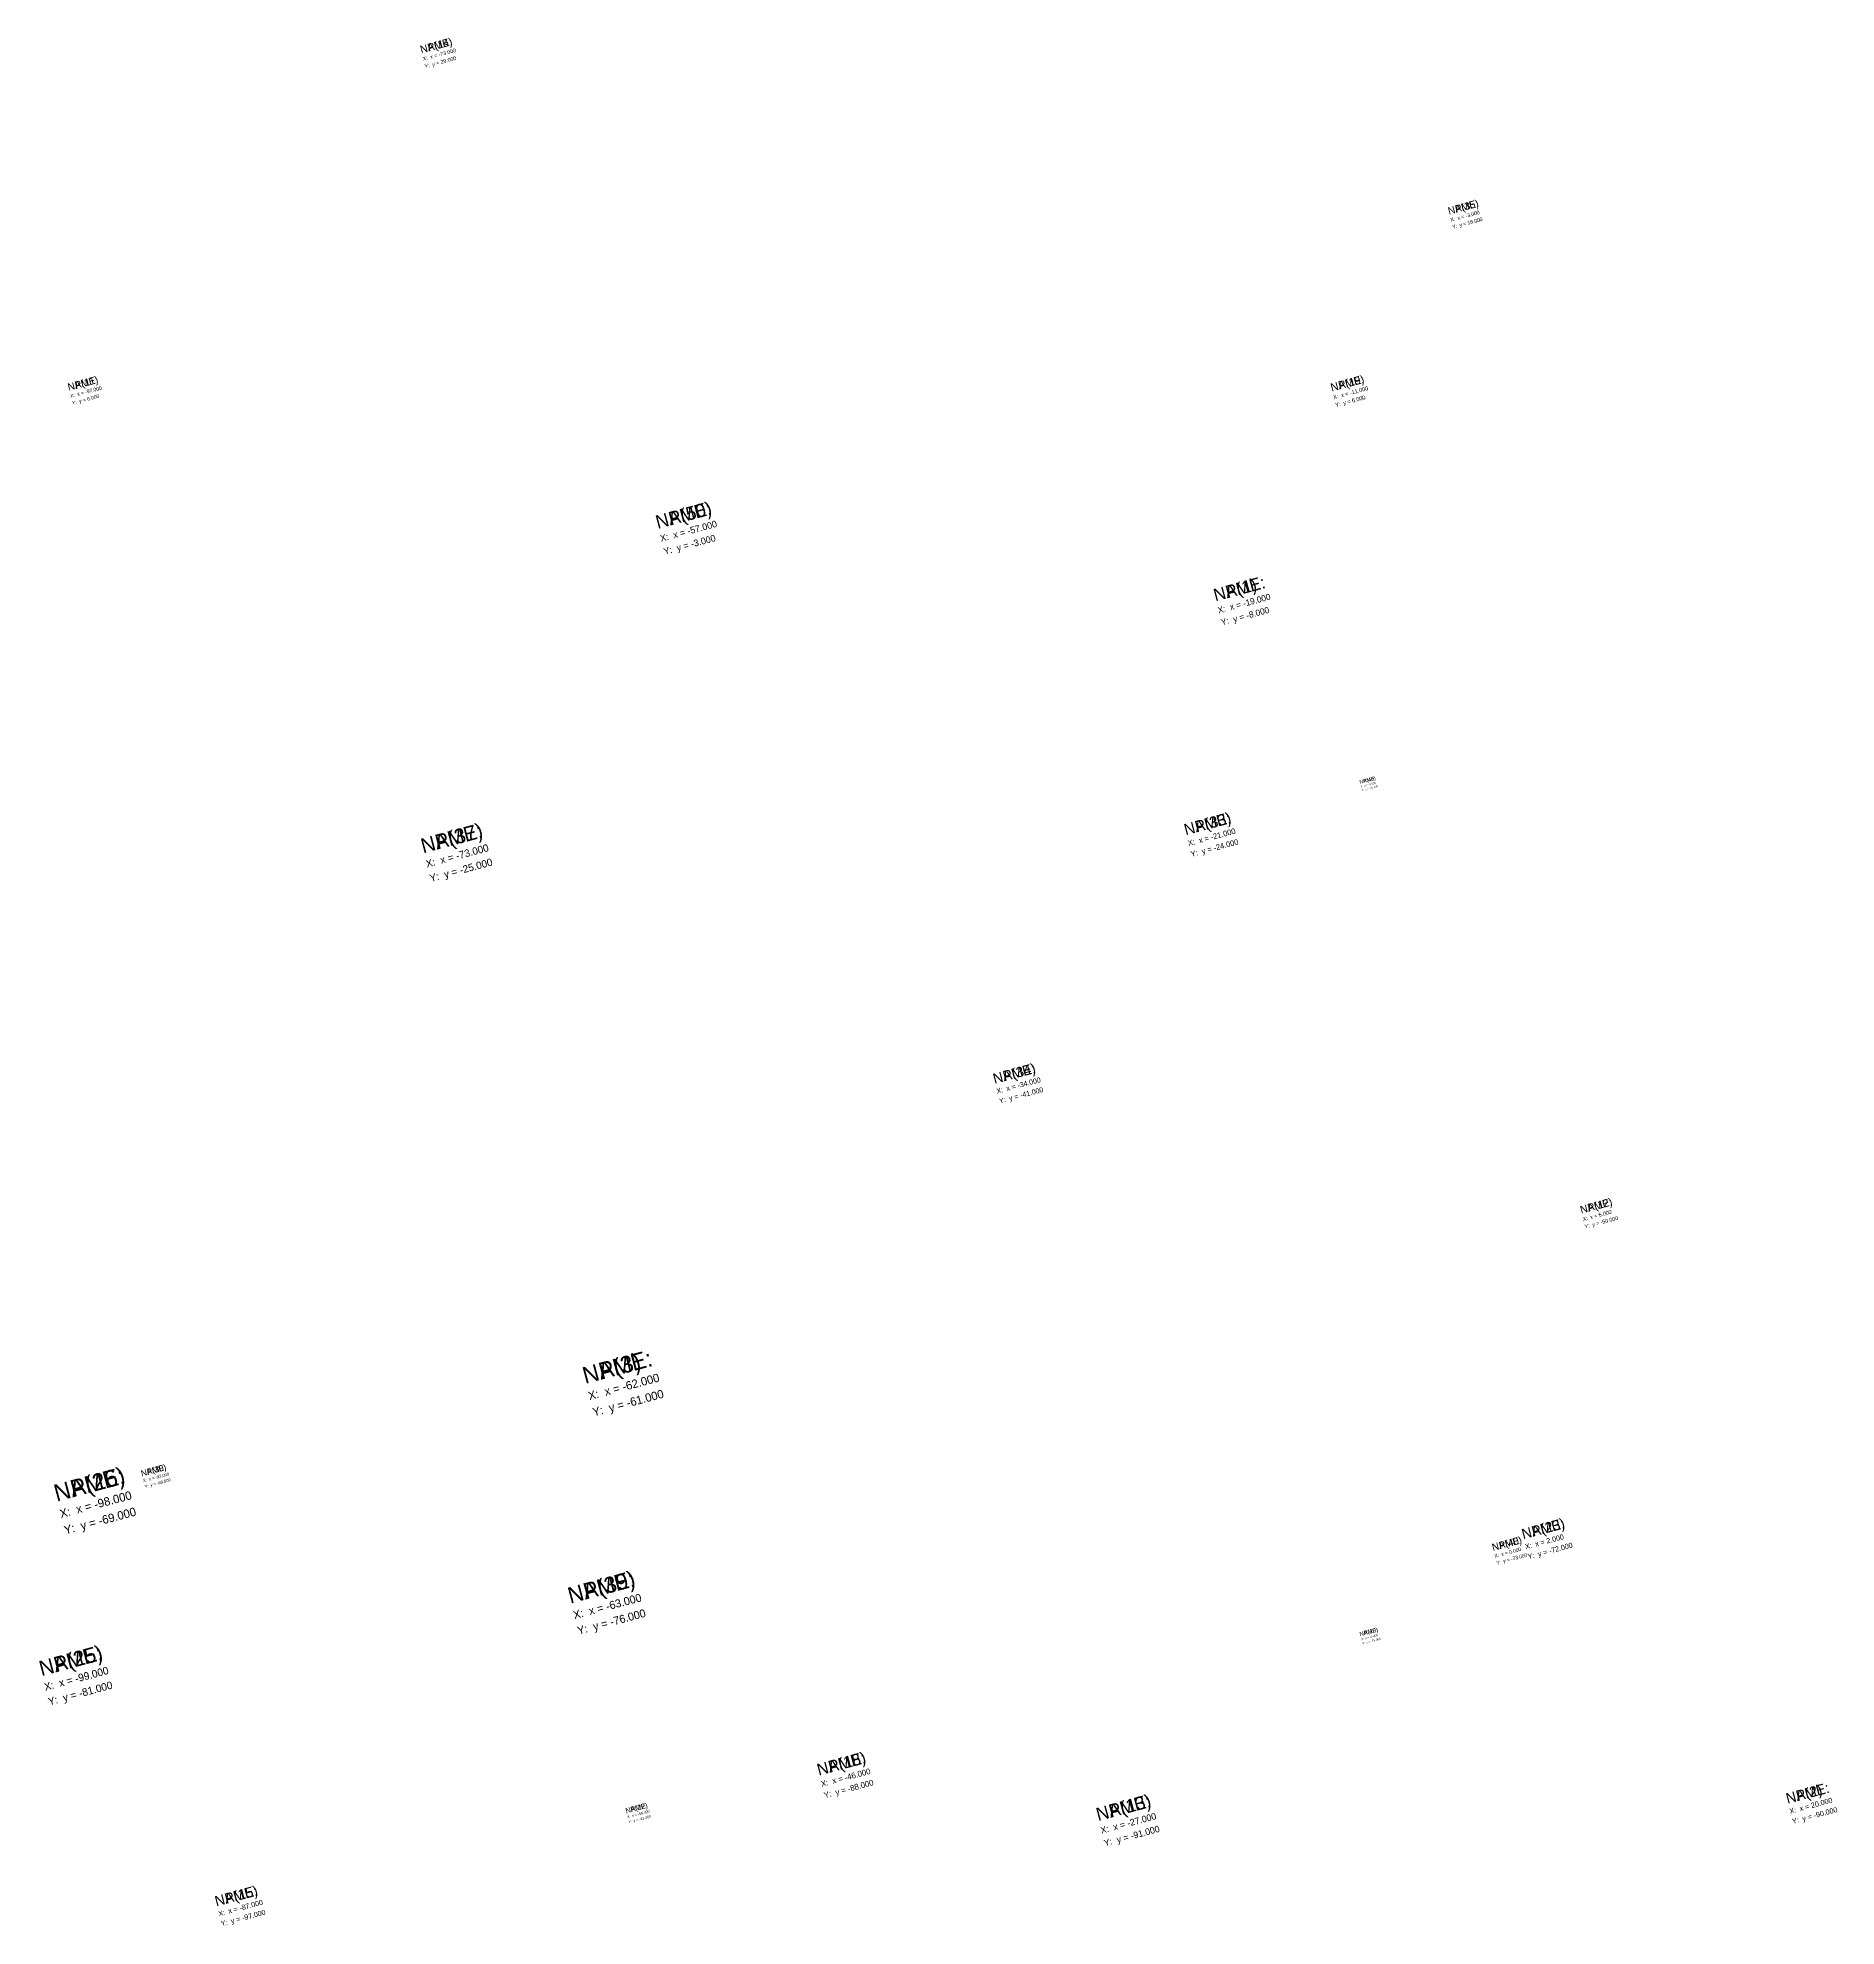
# Model space of a CAD drawing. Header units: metres. Extents: x -99 to 99, y -99 to 97.
# Drawn here: x -99 to 23.5, y -99 to 29.6 of the extents above; entities that cross this region are included whole.
import ezdxf

# ---------------------------------------------------------------- set-up
doc = ezdxf.new("R2010")
doc.units = ezdxf.units.M

# ---------------------------------------------------------------- blocks, each defined once
blk = doc.blocks.new('FLAG')
at = {"color": 3}
blk.add_text('NAME:', height=0.5, dxfattribs=at).set_placement((0, -0.5))
at = {"color": 4}
for s, p in [('X:', (0, -1)), ('Y:', (0, -1.5))]:
    blk.add_text(s, height=0.25, dxfattribs=at).set_placement(p)
at = {"color": 3}
blk.add_attdef('NAME', (0.5, -0.5), '', height=0.5, dxfattribs=at)
at = {"color": 4}
for tag, p in [('XPOS', (0.5, -1)), ('YPOS', (0.5, -1.5))]:
    blk.add_attdef(tag, p, '', height=0.25, dxfattribs=at)

msp = doc.modelspace()

# ---------------------------------------------------------------- block references
at = {"rotation": 15}
for p, xscale, yscale, zscale, values in [((-73, 29), 1.0450019618828148, 1.0450019618828148, 1.0450019618828148, {'NAME': 'P(14)', 'XPOS': 'x = -73.000', 'YPOS': 'y = 29.000'}), ((-3, 18), 0.9975750703272221, 0.9975750703272221, 0.9975750703272221, {'NAME': 'P(35)', 'XPOS': 'x = -3.000', 'YPOS': 'y = 18.000'}), ((-97, 6), 0.9918752689608124, 0.9918752689608124, 0.9918752689608124, {'NAME': 'P(11)', 'XPOS': 'x = -97.000', 'YPOS': 'y = 6.000'}), ((-11, 6), 1.0946732587709807, 1.0946732587709807, 1.0946732587709807, {'NAME': 'P(19)', 'XPOS': 'x = -11.000', 'YPOS': 'y = 6.000'}), ((-57, -3), 1.8233021721095022, 1.8233021721095022, 1.8233021721095022, {'NAME': 'P(50)', 'XPOS': 'x = -57.000', 'YPOS': 'y = -3.000'}), ((-19, -8), 1.6959341794675415, 1.6959341794675415, 1.6959341794675415, {'NAME': 'P(1)', 'XPOS': 'x = -19.000', 'YPOS': 'y = -8.000'}), ((-9, -21), 0.5127890407473059, 0.5127890407473059, 0.5127890407473059, {'NAME': 'P(49)', 'XPOS': 'x = -9.000', 'YPOS': 'y = -21.000'}), ((-73, -25), 2.015197889244246, 2.015197889244246, 2.015197889244246, {'NAME': 'P(37)', 'XPOS': 'x = -73.000', 'YPOS': 'y = -25.000'}), ((-21, -24), 1.532440414462592, 1.532440414462592, 1.532440414462592, {'NAME': 'P(33)', 'XPOS': 'x = -21.000', 'YPOS': 'y = -24.000'}), ((-34, -41), 1.3860110329282738, 1.3860110329282738, 1.3860110329282738, {'NAME': 'P(34)', 'XPOS': 'x = -34.000', 'YPOS': 'y = -41.000'}), ((6, -50), 1.046807321100651, 1.046807321100651, 1.046807321100651, {'NAME': 'P(12)', 'XPOS': 'x = 6.000', 'YPOS': 'y = -50.000'}), ((-62, -61), 2.2827155229681395, 2.2827155229681395, 2.2827155229681395, {'NAME': 'P(3)', 'XPOS': 'x = -62.000', 'YPOS': 'y = -61.000'}), ((-98, -69), 2.308987924249611, 2.308987924249611, 2.308987924249611, {'NAME': 'P(26)', 'XPOS': 'x = -98.000', 'YPOS': 'y = -69.000'}), ((-92, -68), 0.8220344464011984, 0.8220344464011984, 0.8220344464011984, {'NAME': 'P(30)', 'XPOS': 'x = -92.000', 'YPOS': 'y = -68.000'}), ((2, -72), 1.4033936914533556, 1.4033936914533556, 1.4033936914533556, {'NAME': 'P(23)', 'XPOS': 'x = 2.000', 'YPOS': 'y = -72.000'}), ((0, -73), 0.9724399699309374, 0.9724399699309374, 0.9724399699309374, {'NAME': 'P(40)', 'XPOS': 'x = 0.000', 'YPOS': 'y = -73.000'}), ((-63, -76), 2.190913366441329, 2.190913366441329, 2.190913366441329, {'NAME': 'P(39)', 'XPOS': 'x = -63.000', 'YPOS': 'y = -76.000'}), ((-9, -79), 0.5836785488338061, 0.5836785488338061, 0.5836785488338061, {'NAME': 'P(10)', 'XPOS': 'x = -9.000', 'YPOS': 'y = -79.000'}), ((-99, -81), 2.0647443061290653, 2.0647443061290653, 2.0647443061290653, {'NAME': 'P(25)', 'XPOS': 'x = -99.000', 'YPOS': 'y = -81.000'}), ((-46, -88), 1.5908607446399536, 1.5908607446399536, 1.5908607446399536, {'NAME': 'P(18)', 'XPOS': 'x = -46.000', 'YPOS': 'y = -88.000'}), ((20, -90), 1.418314698795643, 1.418314698795643, 1.418314698795643, {'NAME': 'P(2)', 'XPOS': 'x = 20.000', 'YPOS': 'y = -90.000'}), ((-59, -91), 0.7039274458894804, 0.7039274458894804, 0.7039274458894804, {'NAME': 'P(22)', 'XPOS': 'x = -59.000', 'YPOS': 'y = -91.000'}), ((-27, -91), 1.788004105972357, 1.788004105972357, 1.788004105972357, {'NAME': 'P(13)', 'XPOS': 'x = -27.000', 'YPOS': 'y = -91.000'}), ((-87, -97), 1.3958180871787194, 1.3958180871787194, 1.3958180871787194, {'NAME': 'P(15)', 'XPOS': 'x = -87.000', 'YPOS': 'y = -97.000'})]:
    msp.add_blockref('FLAG', p, dxfattribs=dict(at, xscale=xscale, yscale=yscale, zscale=zscale)).add_auto_attribs(values)

doc.saveas('drawing.dxf')
